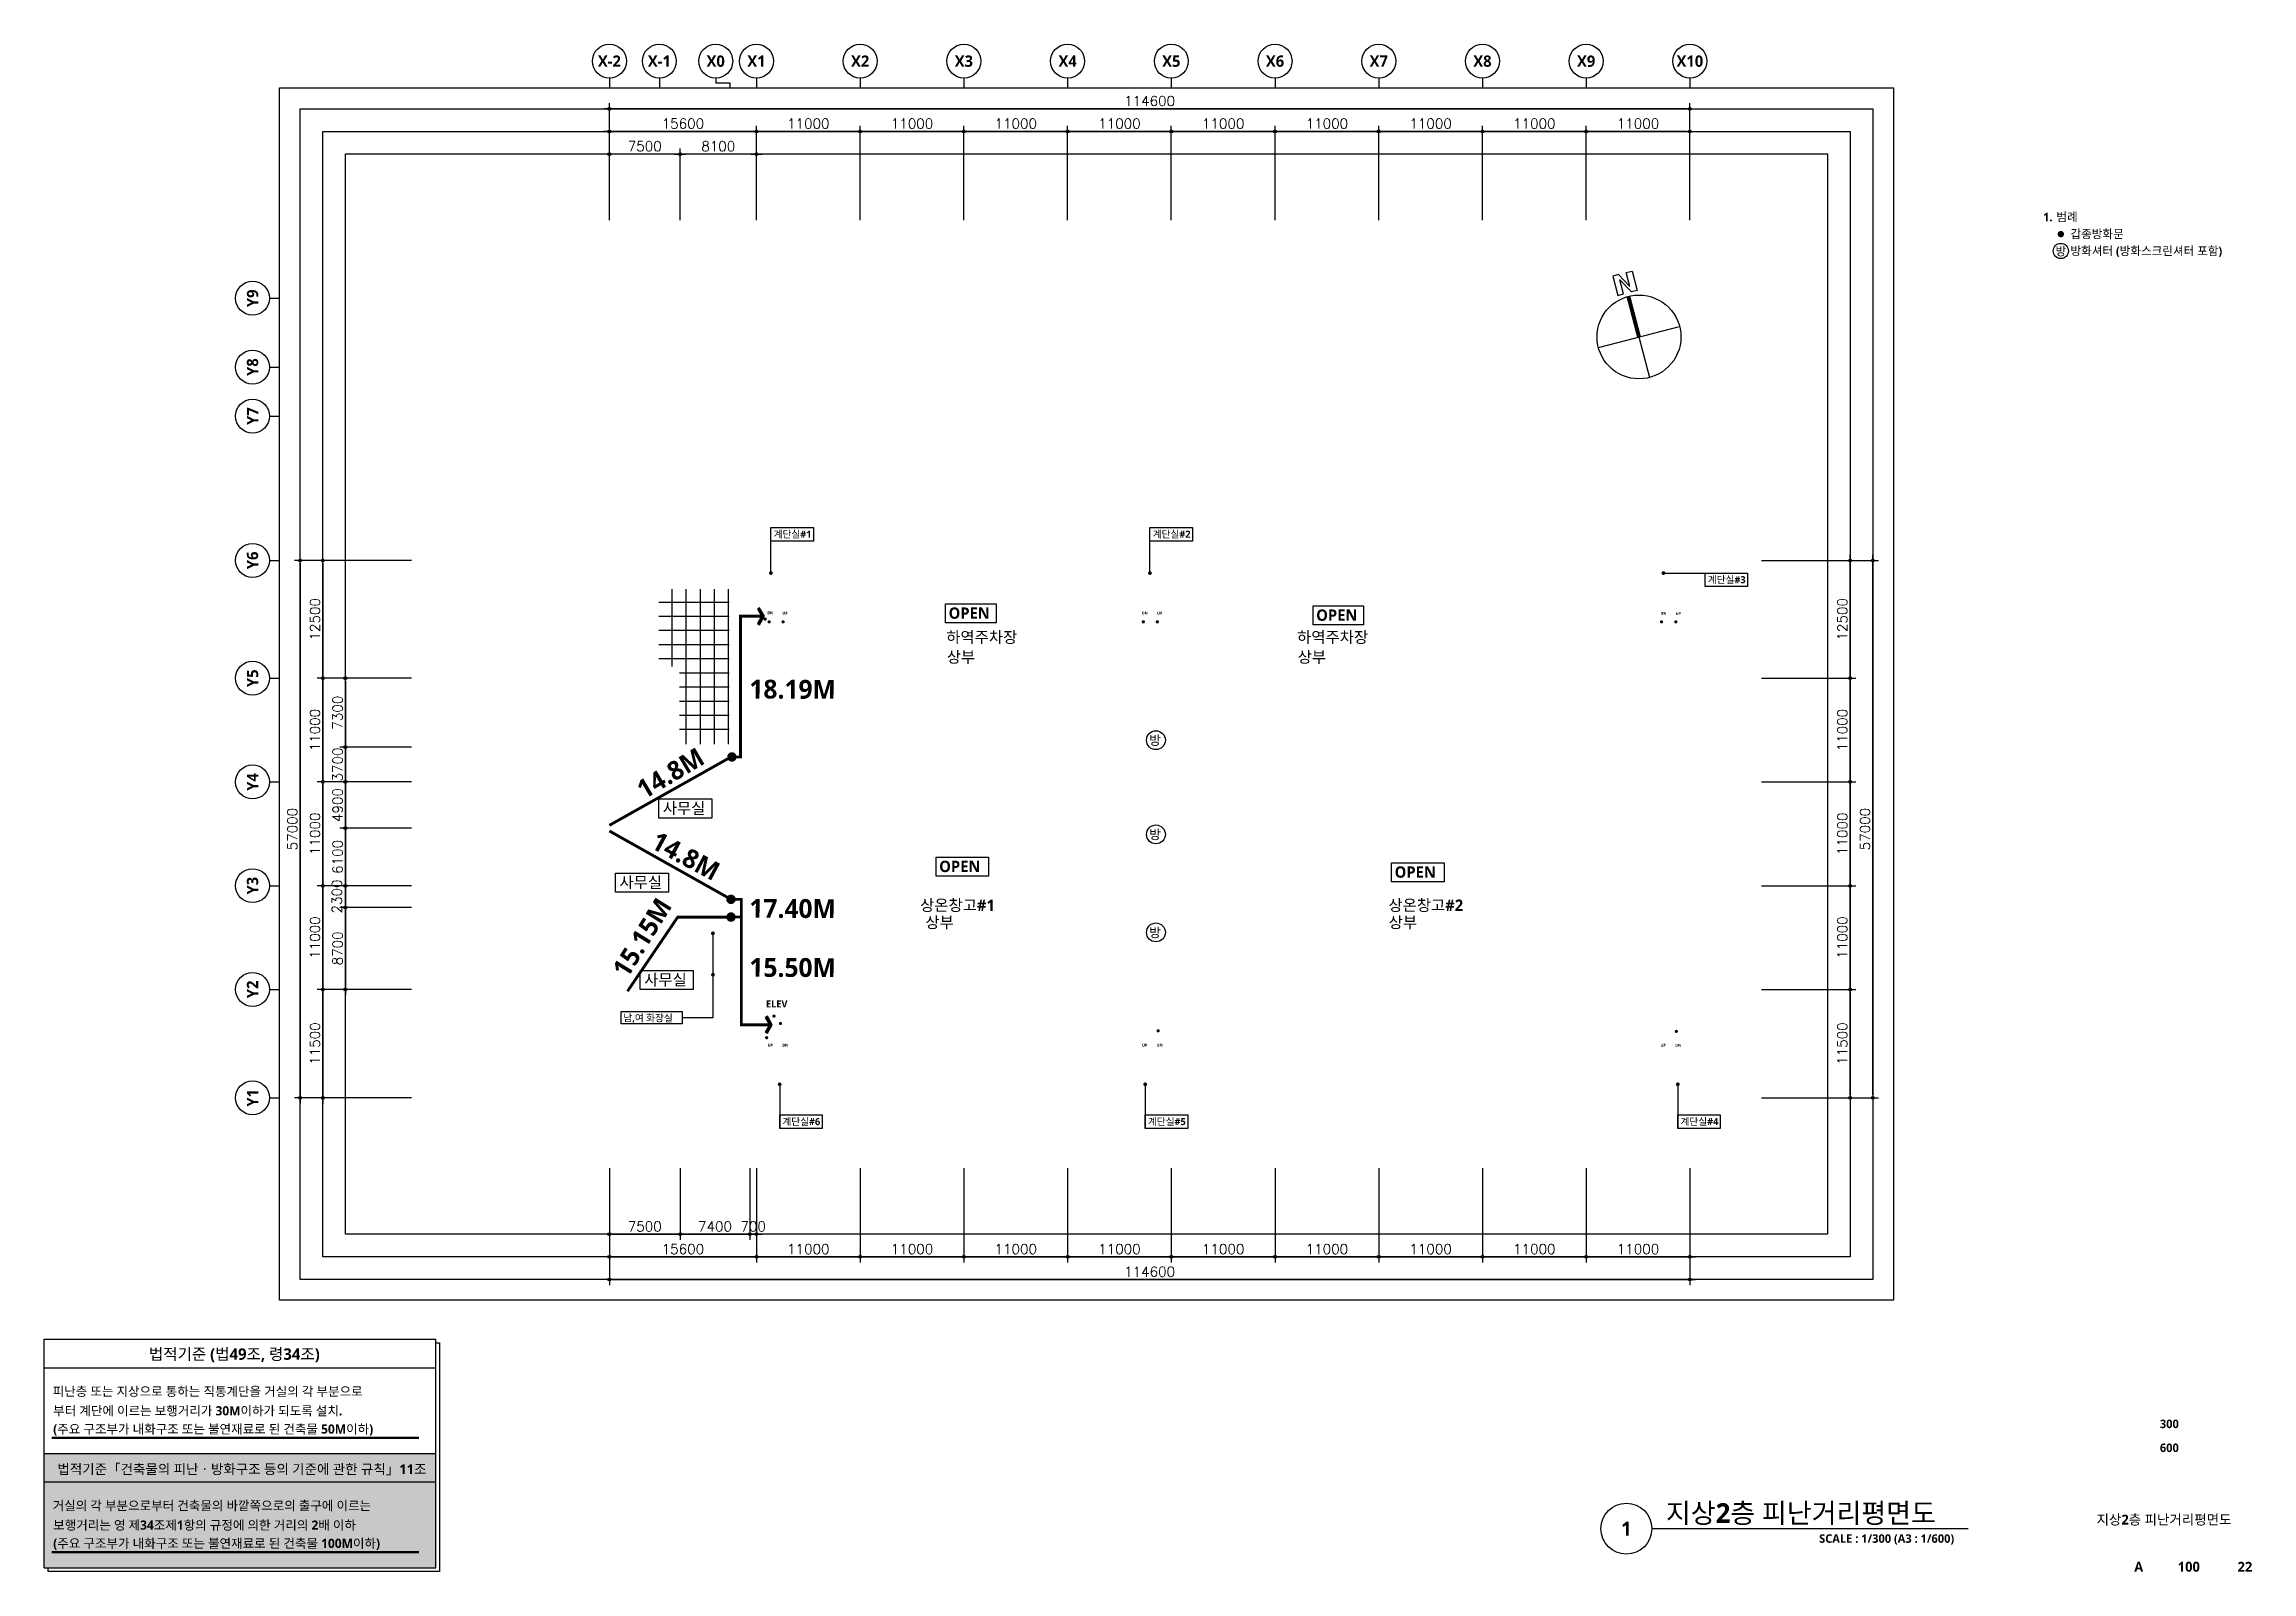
# Model space of a CAD drawing. Header units: millimetres. Extents: x 7833 to 190005487, y 7641 to 455456909.
# Drawn here: x 763833 to 997984, y 7641 to 169666 of the extents above; entities that cross this region are included whole.
import ezdxf
from ezdxf.enums import TextEntityAlignment as Align

# ---------------------------------------------------------------- set-up
doc = ezdxf.new("R2010")
doc.units = ezdxf.units.MM
doc.header["$LTSCALE"] = 200
doc.header["$MEASUREMENT"] = 0
doc.header["$PDSIZE"] = -10
doc.linetypes.add('HID', pattern=[2, 1.1, -0.9])
doc.layers.get('0').update_dxf_attribs({"linetype": 'CONTINUOUS'})
doc.layers.get('Defpoints').update_dxf_attribs({"color": 153, "linetype": 'CONTINUOUS'})
for name, color, linetype in [('8', 8, 'CONTINUOUS'), ('A-ANNO-TEXT2', 3, 'CONTINUOUS'), ('A-ANNO-TITL', 7, 'CONTINUOUS'), ('AA-XXXX-TXT1', 2, 'CONTINUOUS'), ('DIM', 1, 'CONTINUOUS'), ('SOL-창고', 8, 'CONTINUOUS'), ('T1', 2, 'CONTINUOUS'), ('TEX', 3, 'CONTINUOUS'), ('X-SEC-종$0$A-ST-AXIS-BUB', 7, 'CONTINUOUS'), ('방수', 8, 'CONTINUOUS'), ('피난거리 계단 50', 130, 'HID')]:
    doc.layers.add(name, color=color, linetype=linetype)
doc.layers.add('Defpoint', color=161, linetype='CONTINUOUS', plot=False)
doc.styles.add('SH_대대리576', font='')
doc.styles.get("Standard").update_dxf_attribs({"font": 'SIMPLEX.shx'})
doc.styles.get('SH_대대리576').set_extended_font_data('NanumGothic', bold=True)
doc.dimstyles.new('SHP 600', dxfattribs={"dimscale": 300, "dimtxt": 3.5, "dimasz": 1, "dimexe": 2, "dimexo": 2, "dimgap": 1, "dimtad": 1, "dimdec": 0, "dimzin": 0, "dimdsep": 46, "dimtxsty": 'Standard', "dimblk": 'DIMDOT', "dimcen": 0.09, "dimclrt": 3, "dimadec": 0, "dimazin": 1, "dimtfac": 1, "dimtdec": 0, "dimtix": 1, "dimtmove": 2, "dimatfit": 0, "dimldrblk": 'DIMDOT', "dimfxl": 1, "dimtolj": 1, "dimtzin": 0, "dimarcsym": 0})

msp = doc.modelspace()

# ---------------------------------------------------------------- texts
at = {"layer": 'A-ANNO-TEXT2', "style": 'SH_대대리576'}
for s, height, p in [('계단실#1', 750, (841201.6, 117315.1, 103000)), ('계단실#2', 750, (881405.7, 117315.1, 103000)), ('계단실#3', 750, (940281.6, 112490.1, 103000)), ('DN', 300, (840532.3, 109200.1, 103000)), ('UP', 300, (842136.4, 109169.5, 103000)), ('OPEN', 1200, (859759.3, 108720.7, 103000)), ('DN', 300, (880264.5, 109190.9, 103000)), ('UP', 300, (881868.6, 109160.4, 103000)), ('OPEN', 1200, (898747.7, 108506.5, 103000)), ('DN', 300, (935269.5, 109146.3, 103000)), ('UP', 300, (936873.6, 109115.7, 103000)), ('하역주차장', 1200, (859513.9, 106165.6, 103000)), ('상부', 1200, (859569.4, 104069.7, 103000)), ('하역주차장', 1200, (896724.7, 106165.6, 103000)), ('상부', 1200, (896780.2, 104069.7, 103000)), ('방', 1000, (881030.1, 95337.6, 103000)), ('사무실', 1200, (829439.7, 88027.5, 103000)), ('방', 1000, (881030.1, 85346.3, 103000)), ('OPEN', 1200, (858761.8, 81857.7, 103000)), ('OPEN', 1200, (907066.3, 81256.3, 103000)), ('사무실', 1200, (824849.8, 80173.3, 103000)), ('상온창고#1', 1200, (856742, 77741.2, 103000)), ('상부', 1200, (857294.7, 75926.7, 103000)), ('상온창고#2', 1200, (906410.9, 77741.2, 103000)), ('상부', 1200, (906435.3, 75926.7, 103000)), ('방', 1000, (881030.1, 74949.4, 103000)), ('사무실', 1200, (827473, 69837.1, 103000)), ('ELEV', 750, (840388.8, 67500.4, 103000)), ('남,여 화장실', 750, (825266.5, 66010, 103000)), ('UP', 300, (840566.1, 63351.9, 103000)), ('DN', 300, (842124.2, 63343.9, 103000)), ('UP', 300, (880288, 63353.9, 103000)), ('DN', 300, (881846.1, 63345.9, 103000)), ('UP', 300, (935271.7, 63347.4, 103000)), ('DN', 300, (936829.8, 63339.4, 103000)), ('계단실#6', 750, (842131.6, 55020.1, 103000)), ('계단실#5', 750, (880901.6, 55020.1, 103000)), ('계단실#4', 750, (937386.6, 55020.1, 103000))]:
    msp.add_text(s, height=height, dxfattribs=at).set_placement(p)
at = {"layer": 'A-ANNO-TITL', "style": 'SH_대대리576'}
msp.add_text('1.', height=900, dxfattribs=at).set_placement((976349, 151330.5), align=Align.MIDDLE_CENTER)
for s, p in [('범례', (977249, 151330.5)), ('갑종방화문 ', (978749, 149530.5)), ('방화셔터 (방화스크린셔터 포함)', (978749, 147730.5))]:
    msp.add_text(s, height=900, dxfattribs=at).set_placement(p, align=Align.MIDDLE_LEFT)
for s, height, p in [('방', 900, (977724.1, 147730.5)), ('300', 900, (989235.5, 23333.4)), ('600', 900, (989235.5, 20800.2)), ('지상2층 피난거리평면도', 1050, (988670.3, 13191.8)), ('A', 1050, (985987.6, 8181.3)), ('100', 1050, (991300.8, 8181.3)), ('22', 1050, (997247.3, 8181.3))]:
    msp.add_text(s, height=height, dxfattribs=at).set_placement(p, align=Align.MIDDLE)
at = {"layer": 'X-SEC-종$0$A-ST-AXIS-BUB', "style": 'SH_대대리576'}
for s, p in [('X-2', (823781.8, 167866.3, 103000)), ('X-1', (829081.8, 167866.3, 103000)), ('X0', (835058.9, 167866.3, 103000)), ('X1', (839381.8, 167866.3, 103000)), ('X2', (850381.8, 167866.3, 103000)), ('X3', (861381.8, 167866.3, 103000)), ('X4', (872381.8, 167866.3, 103000)), ('X5', (883381.8, 167866.3, 103000)), ('X6', (894381.8, 167866.3, 103000)), ('X7', (905381.8, 167866.3, 103000)), ('X8', (916381.8, 167866.3, 103000)), ('X9', (927381.8, 167866.3, 103000)), ('X10', (938381.8, 167866.3, 103000))]:
    msp.add_text(s, height=1200, dxfattribs=at).set_placement(p, align=Align.MIDDLE_CENTER)
for s, p in [('Y9', (785931.8, 142716.3, 103000)), ('Y8', (785931.8, 135416.3, 103000)), ('Y7', (785931.8, 130216.3, 103000)), ('Y6', (785931.8, 114916.3, 103000)), ('Y5', (785931.8, 102416.3, 103000)), ('Y4', (785931.8, 91416.3, 103000)), ('Y3', (785931.8, 80416.3, 103000)), ('Y2', (785931.8, 69416.3, 103000)), ('Y1', (785931.8, 57916.3, 103000))]:
    msp.add_text(s, height=1200, rotation=90, dxfattribs=at).set_placement(p, align=Align.MIDDLE_CENTER)
at = {"layer": '피난거리 계단 50', "linetype": 'HID', "ltscale": 5, "style": 'SH_대대리576'}
for s, rotation, p in [('18.19M', 359.783105, (838625.8, 100268.7, 103000)), ('14.8M', 30.763841, (827466, 89528.3, 103000)), ('14.8M', 331.719784, (828022.9, 84508.4, 103000)), ('15.15M', 58.240997, (825677.2, 70493.1, 103000)), ('17.40M', 359.783105, (838625.8, 77012.8, 103000)), ('15.50M', 359.783105, (838625.8, 70756.6, 103000))]:
    msp.add_text(s, height=2000, rotation=rotation, dxfattribs=at).set_placement(p)

# ---------------------------------------------------------------- blocks, each defined once
blk = doc.blocks.new('DIMDOT')
at = {"color": 0}
blk.add_line((-2, 0), (2, 0), dxfattribs=at)
for radius in [0.5, 0.25]:
    blk.add_circle((0, 0), radius, dxfattribs=at)
blk = doc.blocks.new('*D1787')
at = {"color": 0, "lineweight": -2}
for p, q in [((823782, 151016), (823782, 163416)), ((938082, 162816), (824082, 162816)), ((938382, 151016), (938382, 163416))]:
    blk.add_line(p, q, dxfattribs=at)
at = {"layer": 'Defpoints', "color": 0}
for p in [(823782, 162816), (823782, 150416), (938382, 150416)]:
    blk.add_point(p, dxfattribs=at)
at = {"color": 0, "linetype": 'ByBlock', "lineweight": -2, "xscale": 300, "yscale": 300, "zscale": 300, "rotation": 180}
blk.add_blockref('DIMDOT', (823782, 162816), dxfattribs=at)
at = {"color": 0, "linetype": 'ByBlock', "lineweight": -2, "xscale": 300, "yscale": 300, "zscale": 300}
blk.add_blockref('DIMDOT', (938382, 162816), dxfattribs=at)
at = {"color": 3, "insert": (881082, 163642), "char_height": 1050, "attachment_point": 5}
blk.add_mtext('\\A1;114600', dxfattribs=at)
blk = doc.blocks.new('*D1788')
at = {"color": 0, "lineweight": -2}
for p, q in [((839382, 151016), (839382, 161016)), ((850082, 160416), (839682, 160416)), ((850382, 151016), (850382, 161016))]:
    blk.add_line(p, q, dxfattribs=at)
at = {"layer": 'Defpoints', "color": 0}
for p in [(839382, 160416), (839382, 150416), (850382, 150416)]:
    blk.add_point(p, dxfattribs=at)
at = {"color": 0, "linetype": 'ByBlock', "lineweight": -2, "xscale": 300, "yscale": 300, "zscale": 300, "rotation": 180}
blk.add_blockref('DIMDOT', (839382, 160416), dxfattribs=at)
at = {"color": 0, "linetype": 'ByBlock', "lineweight": -2, "xscale": 300, "yscale": 300, "zscale": 300}
blk.add_blockref('DIMDOT', (850382, 160416), dxfattribs=at)
at = {"color": 3, "insert": (844882, 161242), "char_height": 1050, "attachment_point": 5}
blk.add_mtext('\\A1;11000', dxfattribs=at)
blk = doc.blocks.new('*D1789')
at = {"color": 0, "lineweight": -2}
for p, q in [((850382, 151016), (850382, 161016)), ((861082, 160416), (850682, 160416)), ((861382, 151016), (861382, 161016))]:
    blk.add_line(p, q, dxfattribs=at)
at = {"layer": 'Defpoints', "color": 0}
for p in [(850382, 160416), (850382, 150416), (861382, 150416)]:
    blk.add_point(p, dxfattribs=at)
at = {"color": 0, "linetype": 'ByBlock', "lineweight": -2, "xscale": 300, "yscale": 300, "zscale": 300, "rotation": 180}
blk.add_blockref('DIMDOT', (850382, 160416), dxfattribs=at)
at = {"color": 0, "linetype": 'ByBlock', "lineweight": -2, "xscale": 300, "yscale": 300, "zscale": 300}
blk.add_blockref('DIMDOT', (861382, 160416), dxfattribs=at)
at = {"color": 3, "insert": (855882, 161242), "char_height": 1050, "attachment_point": 5}
blk.add_mtext('\\A1;11000', dxfattribs=at)
blk = doc.blocks.new('*D1790')
at = {"color": 0, "lineweight": -2}
for p, q in [((861382, 151016), (861382, 161016)), ((872082, 160416), (861682, 160416)), ((872382, 151016), (872382, 161016))]:
    blk.add_line(p, q, dxfattribs=at)
at = {"layer": 'Defpoints', "color": 0}
for p in [(861382, 160416), (861382, 150416), (872382, 150416)]:
    blk.add_point(p, dxfattribs=at)
at = {"color": 0, "linetype": 'ByBlock', "lineweight": -2, "xscale": 300, "yscale": 300, "zscale": 300, "rotation": 180}
blk.add_blockref('DIMDOT', (861382, 160416), dxfattribs=at)
at = {"color": 0, "linetype": 'ByBlock', "lineweight": -2, "xscale": 300, "yscale": 300, "zscale": 300}
blk.add_blockref('DIMDOT', (872382, 160416), dxfattribs=at)
at = {"color": 3, "insert": (866882, 161242), "char_height": 1050, "attachment_point": 5}
blk.add_mtext('\\A1;11000', dxfattribs=at)
blk = doc.blocks.new('*D1791')
at = {"color": 0, "lineweight": -2}
for p, q in [((872382, 151016), (872382, 161016)), ((883082, 160416), (872682, 160416)), ((883382, 151016), (883382, 161016))]:
    blk.add_line(p, q, dxfattribs=at)
at = {"layer": 'Defpoints', "color": 0}
for p in [(872382, 160416), (872382, 150416), (883382, 150416)]:
    blk.add_point(p, dxfattribs=at)
at = {"color": 0, "linetype": 'ByBlock', "lineweight": -2, "xscale": 300, "yscale": 300, "zscale": 300, "rotation": 180}
blk.add_blockref('DIMDOT', (872382, 160416), dxfattribs=at)
at = {"color": 0, "linetype": 'ByBlock', "lineweight": -2, "xscale": 300, "yscale": 300, "zscale": 300}
blk.add_blockref('DIMDOT', (883382, 160416), dxfattribs=at)
at = {"color": 3, "insert": (877882, 161242), "char_height": 1050, "attachment_point": 5}
blk.add_mtext('\\A1;11000', dxfattribs=at)
blk = doc.blocks.new('*D1792')
at = {"color": 0, "lineweight": -2}
for p, q in [((883382, 151016), (883382, 161016)), ((894082, 160416), (883682, 160416)), ((894382, 151016), (894382, 161016))]:
    blk.add_line(p, q, dxfattribs=at)
at = {"layer": 'Defpoints', "color": 0}
for p in [(883382, 160416), (883382, 150416), (894382, 150416)]:
    blk.add_point(p, dxfattribs=at)
at = {"color": 0, "linetype": 'ByBlock', "lineweight": -2, "xscale": 300, "yscale": 300, "zscale": 300, "rotation": 180}
blk.add_blockref('DIMDOT', (883382, 160416), dxfattribs=at)
at = {"color": 0, "linetype": 'ByBlock', "lineweight": -2, "xscale": 300, "yscale": 300, "zscale": 300}
blk.add_blockref('DIMDOT', (894382, 160416), dxfattribs=at)
at = {"color": 3, "insert": (888882, 161242), "char_height": 1050, "attachment_point": 5}
blk.add_mtext('\\A1;11000', dxfattribs=at)
blk = doc.blocks.new('*D1793')
at = {"color": 0, "lineweight": -2}
for p, q in [((894382, 151016), (894382, 161016)), ((905082, 160416), (894682, 160416)), ((905382, 151016), (905382, 161016))]:
    blk.add_line(p, q, dxfattribs=at)
at = {"layer": 'Defpoints', "color": 0}
for p in [(894382, 160416), (894382, 150416), (905382, 150416)]:
    blk.add_point(p, dxfattribs=at)
at = {"color": 0, "linetype": 'ByBlock', "lineweight": -2, "xscale": 300, "yscale": 300, "zscale": 300, "rotation": 180}
blk.add_blockref('DIMDOT', (894382, 160416), dxfattribs=at)
at = {"color": 0, "linetype": 'ByBlock', "lineweight": -2, "xscale": 300, "yscale": 300, "zscale": 300}
blk.add_blockref('DIMDOT', (905382, 160416), dxfattribs=at)
at = {"color": 3, "insert": (899882, 161242), "char_height": 1050, "attachment_point": 5}
blk.add_mtext('\\A1;11000', dxfattribs=at)
blk = doc.blocks.new('*D1794')
at = {"color": 0, "lineweight": -2}
for p, q in [((905382, 151016), (905382, 161016)), ((916082, 160416), (905682, 160416)), ((916382, 151016), (916382, 161016))]:
    blk.add_line(p, q, dxfattribs=at)
at = {"layer": 'Defpoints', "color": 0}
for p in [(905382, 160416), (905382, 150416), (916382, 150416)]:
    blk.add_point(p, dxfattribs=at)
at = {"color": 0, "linetype": 'ByBlock', "lineweight": -2, "xscale": 300, "yscale": 300, "zscale": 300, "rotation": 180}
blk.add_blockref('DIMDOT', (905382, 160416), dxfattribs=at)
at = {"color": 0, "linetype": 'ByBlock', "lineweight": -2, "xscale": 300, "yscale": 300, "zscale": 300}
blk.add_blockref('DIMDOT', (916382, 160416), dxfattribs=at)
at = {"color": 3, "insert": (910882, 161242), "char_height": 1050, "attachment_point": 5}
blk.add_mtext('\\A1;11000', dxfattribs=at)
blk = doc.blocks.new('*D1795')
at = {"color": 0, "lineweight": -2}
for p, q in [((916382, 151016), (916382, 161016)), ((927082, 160416), (916682, 160416)), ((927382, 151016), (927382, 161016))]:
    blk.add_line(p, q, dxfattribs=at)
at = {"layer": 'Defpoints', "color": 0}
for p in [(916382, 160416), (916382, 150416), (927382, 150416)]:
    blk.add_point(p, dxfattribs=at)
at = {"color": 0, "linetype": 'ByBlock', "lineweight": -2, "xscale": 300, "yscale": 300, "zscale": 300, "rotation": 180}
blk.add_blockref('DIMDOT', (916382, 160416), dxfattribs=at)
at = {"color": 0, "linetype": 'ByBlock', "lineweight": -2, "xscale": 300, "yscale": 300, "zscale": 300}
blk.add_blockref('DIMDOT', (927382, 160416), dxfattribs=at)
at = {"color": 3, "insert": (921882, 161242), "char_height": 1050, "attachment_point": 5}
blk.add_mtext('\\A1;11000', dxfattribs=at)
blk = doc.blocks.new('*D1796')
at = {"color": 0, "lineweight": -2}
for p, q in [((927382, 151016), (927382, 161016)), ((938082, 160416), (927682, 160416)), ((938382, 151016), (938382, 161016))]:
    blk.add_line(p, q, dxfattribs=at)
at = {"layer": 'Defpoints', "color": 0}
for p in [(927382, 160416), (927382, 150416), (938382, 150416)]:
    blk.add_point(p, dxfattribs=at)
at = {"color": 0, "linetype": 'ByBlock', "lineweight": -2, "xscale": 300, "yscale": 300, "zscale": 300, "rotation": 180}
blk.add_blockref('DIMDOT', (927382, 160416), dxfattribs=at)
at = {"color": 0, "linetype": 'ByBlock', "lineweight": -2, "xscale": 300, "yscale": 300, "zscale": 300}
blk.add_blockref('DIMDOT', (938382, 160416), dxfattribs=at)
at = {"color": 3, "insert": (932882, 161242), "char_height": 1050, "attachment_point": 5}
blk.add_mtext('\\A1;11000', dxfattribs=at)
blk = doc.blocks.new('*D1797')
at = {"color": 0, "lineweight": -2}
for p, q in [((823782, 151016), (823782, 161016)), ((839082, 160416), (824082, 160416)), ((839382, 151016), (839382, 161016))]:
    blk.add_line(p, q, dxfattribs=at)
at = {"layer": 'Defpoints', "color": 0}
for p in [(823782, 160416), (823782, 150416), (839382, 150416)]:
    blk.add_point(p, dxfattribs=at)
at = {"color": 0, "linetype": 'ByBlock', "lineweight": -2, "xscale": 300, "yscale": 300, "zscale": 300, "rotation": 180}
blk.add_blockref('DIMDOT', (823782, 160416), dxfattribs=at)
at = {"color": 0, "linetype": 'ByBlock', "lineweight": -2, "xscale": 300, "yscale": 300, "zscale": 300}
blk.add_blockref('DIMDOT', (839382, 160416), dxfattribs=at)
at = {"color": 3, "insert": (831582, 161242), "char_height": 1050, "attachment_point": 5}
blk.add_mtext('\\A1;15600', dxfattribs=at)
blk = doc.blocks.new('*D1798')
at = {"color": 0, "lineweight": -2}
for p, q in [((823782, 151016), (823782, 158616)), ((830982, 158016), (824082, 158016)), ((831282, 151016), (831282, 158616))]:
    blk.add_line(p, q, dxfattribs=at)
at = {"layer": 'Defpoints', "color": 0}
for p in [(823782, 158016), (823782, 150416), (831282, 150416)]:
    blk.add_point(p, dxfattribs=at)
at = {"color": 0, "linetype": 'ByBlock', "lineweight": -2, "xscale": 300, "yscale": 300, "zscale": 300, "rotation": 180}
blk.add_blockref('DIMDOT', (823782, 158016), dxfattribs=at)
at = {"color": 0, "linetype": 'ByBlock', "lineweight": -2, "xscale": 300, "yscale": 300, "zscale": 300}
blk.add_blockref('DIMDOT', (831282, 158016), dxfattribs=at)
at = {"color": 3, "insert": (827532, 158842), "char_height": 1050, "attachment_point": 5}
blk.add_mtext('\\A1;7500', dxfattribs=at)
blk = doc.blocks.new('*D1799')
at = {"color": 0, "lineweight": -2}
for p, q in [((831282, 151016), (831282, 158616)), ((839082, 158016), (831582, 158016)), ((839382, 151016), (839382, 158616))]:
    blk.add_line(p, q, dxfattribs=at)
at = {"layer": 'Defpoints', "color": 0}
for p in [(831282, 158016), (831282, 150416), (839382, 150416)]:
    blk.add_point(p, dxfattribs=at)
at = {"color": 0, "linetype": 'ByBlock', "lineweight": -2, "xscale": 300, "yscale": 300, "zscale": 300, "rotation": 180}
blk.add_blockref('DIMDOT', (831282, 158016), dxfattribs=at)
at = {"color": 0, "linetype": 'ByBlock', "lineweight": -2, "xscale": 300, "yscale": 300, "zscale": 300}
blk.add_blockref('DIMDOT', (839382, 158016), dxfattribs=at)
at = {"color": 3, "insert": (835332, 158842), "char_height": 1050, "attachment_point": 5}
blk.add_mtext('\\A1;8100', dxfattribs=at)
blk = doc.blocks.new('X-SEC-종$0$A-ST-AXIS-BUB-1')
at = {"layer": 'X-SEC-종$0$A-ST-AXIS-BUB'}
blk.add_line((0, 350), (0, 0), dxfattribs=at)
blk.add_circle((0, 950), 600, dxfattribs=at)
blk = doc.blocks.new('A$C75C439D1')
at = {"layer": 'X-SEC-종$0$A-ST-AXIS-BUB'}
blk.add_line((1800, 1050, -103000), (1800, 525, -103000), dxfattribs=at)
at = {"layer": 'X-SEC-종$0$A-ST-AXIS-BUB', "elevation": -103000}
blk.add_lwpolyline([(3323, 0), (3323, 525), (1800, 525)], dxfattribs=at)
at = {"layer": 'X-SEC-종$0$A-ST-AXIS-BUB'}
blk.add_circle((1800, 2850, -103000), 1800, dxfattribs=at)
blk = doc.blocks.new('*D1861')
at = {"color": 0, "lineweight": -2}
for p, q in [((802782, 114916), (790382, 114916)), ((790982, 114616), (790982, 58216)), ((802782, 57916), (790382, 57916))]:
    blk.add_line(p, q, dxfattribs=at)
at = {"layer": 'Defpoints', "color": 0}
for p in [(803382, 114916), (790982, 57916), (803382, 57916)]:
    blk.add_point(p, dxfattribs=at)
at = {"color": 0, "linetype": 'ByBlock', "lineweight": -2, "xscale": 300, "yscale": 300, "zscale": 300}
for p, rotation in [((790982, 114916), 90), ((790982, 57916), 270)]:
    blk.add_blockref('DIMDOT', p, dxfattribs=dict(at, rotation=rotation))
at = {"color": 3, "insert": (790156, 86416), "char_height": 1050, "attachment_point": 5, "rotation": 90}
blk.add_mtext('\\A1;57000', dxfattribs=at)
blk = doc.blocks.new('*D1862')
at = {"color": 0, "lineweight": -2}
for p, q in [((802782, 69416), (792782, 69416)), ((793382, 69116), (793382, 58216)), ((802782, 57916), (792782, 57916))]:
    blk.add_line(p, q, dxfattribs=at)
at = {"layer": 'Defpoints', "color": 0}
for p in [(803382, 69416), (793382, 57916), (803382, 57916)]:
    blk.add_point(p, dxfattribs=at)
at = {"color": 0, "linetype": 'ByBlock', "lineweight": -2, "xscale": 300, "yscale": 300, "zscale": 300}
for p, rotation in [((793382, 69416), 90), ((793382, 57916), 270)]:
    blk.add_blockref('DIMDOT', p, dxfattribs=dict(at, rotation=rotation))
at = {"color": 3, "insert": (792556, 63666), "char_height": 1050, "attachment_point": 5, "rotation": 90}
blk.add_mtext('\\A1;11500', dxfattribs=at)
blk = doc.blocks.new('*D1863')
at = {"color": 0, "lineweight": -2}
for p, q in [((802782, 80416), (792782, 80416)), ((793382, 80116), (793382, 69716)), ((802782, 69416), (792782, 69416))]:
    blk.add_line(p, q, dxfattribs=at)
at = {"layer": 'Defpoints', "color": 0}
for p in [(803382, 80416), (793382, 69416), (803382, 69416)]:
    blk.add_point(p, dxfattribs=at)
at = {"color": 0, "linetype": 'ByBlock', "lineweight": -2, "xscale": 300, "yscale": 300, "zscale": 300}
for p, rotation in [((793382, 80416), 90), ((793382, 69416), 270)]:
    blk.add_blockref('DIMDOT', p, dxfattribs=dict(at, rotation=rotation))
at = {"color": 3, "insert": (792556, 74916), "char_height": 1050, "attachment_point": 5, "rotation": 90}
blk.add_mtext('\\A1;11000', dxfattribs=at)
blk = doc.blocks.new('*D1864')
at = {"color": 0, "lineweight": -2}
for p, q in [((802782, 91416), (792782, 91416)), ((793382, 91116), (793382, 80716)), ((802782, 80416), (792782, 80416))]:
    blk.add_line(p, q, dxfattribs=at)
at = {"layer": 'Defpoints', "color": 0}
for p in [(803382, 91416), (793382, 80416), (803382, 80416)]:
    blk.add_point(p, dxfattribs=at)
at = {"color": 0, "linetype": 'ByBlock', "lineweight": -2, "xscale": 300, "yscale": 300, "zscale": 300}
for p, rotation in [((793382, 91416), 90), ((793382, 80416), 270)]:
    blk.add_blockref('DIMDOT', p, dxfattribs=dict(at, rotation=rotation))
at = {"color": 3, "insert": (792556, 85916), "char_height": 1050, "attachment_point": 5, "rotation": 90}
blk.add_mtext('\\A1;11000', dxfattribs=at)
blk = doc.blocks.new('*D1865')
at = {"color": 0, "lineweight": -2}
for p, q in [((802782, 102416), (792782, 102416)), ((793382, 102116), (793382, 91716)), ((802782, 91416), (792782, 91416))]:
    blk.add_line(p, q, dxfattribs=at)
at = {"layer": 'Defpoints', "color": 0}
for p in [(803382, 102416), (793382, 91416), (803382, 91416)]:
    blk.add_point(p, dxfattribs=at)
at = {"color": 0, "linetype": 'ByBlock', "lineweight": -2, "xscale": 300, "yscale": 300, "zscale": 300}
for p, rotation in [((793382, 102416), 90), ((793382, 91416), 270)]:
    blk.add_blockref('DIMDOT', p, dxfattribs=dict(at, rotation=rotation))
at = {"color": 3, "insert": (792556, 96916), "char_height": 1050, "attachment_point": 5, "rotation": 90}
blk.add_mtext('\\A1;11000', dxfattribs=at)
blk = doc.blocks.new('*D1866')
at = {"color": 0, "lineweight": -2}
for p, q in [((802782, 114916), (792782, 114916)), ((793382, 114616), (793382, 102716)), ((802782, 102416), (792782, 102416))]:
    blk.add_line(p, q, dxfattribs=at)
at = {"layer": 'Defpoints', "color": 0}
for p in [(803382, 114916), (793382, 102416), (803382, 102416)]:
    blk.add_point(p, dxfattribs=at)
at = {"color": 0, "linetype": 'ByBlock', "lineweight": -2, "xscale": 300, "yscale": 300, "zscale": 300}
for p, rotation in [((793382, 114916), 90), ((793382, 102416), 270)]:
    blk.add_blockref('DIMDOT', p, dxfattribs=dict(at, rotation=rotation))
at = {"color": 3, "insert": (792556, 108666), "char_height": 1050, "attachment_point": 5, "rotation": 90}
blk.add_mtext('\\A1;12500', dxfattribs=at)
blk = doc.blocks.new('*D1867')
at = {"color": 0, "lineweight": -2}
for p, q in [((802782, 102416), (795182, 102416)), ((795782, 102116), (795782, 95416)), ((802782, 95116), (795182, 95116))]:
    blk.add_line(p, q, dxfattribs=at)
at = {"layer": 'Defpoints', "color": 0}
for p in [(803382, 102416), (795782, 95116), (803382, 95116)]:
    blk.add_point(p, dxfattribs=at)
at = {"color": 0, "linetype": 'ByBlock', "lineweight": -2, "xscale": 300, "yscale": 300, "zscale": 300}
for p, rotation in [((795782, 102416), 90), ((795782, 95116), 270)]:
    blk.add_blockref('DIMDOT', p, dxfattribs=dict(at, rotation=rotation))
at = {"color": 3, "insert": (794956, 98766), "char_height": 1050, "attachment_point": 5, "rotation": 90}
blk.add_mtext('\\A1;7300', dxfattribs=at)
blk = doc.blocks.new('*D1868')
at = {"color": 0, "lineweight": -2}
for p, q in [((802782, 95116), (795182, 95116)), ((795782, 94816), (795782, 91716)), ((802782, 91416), (795182, 91416))]:
    blk.add_line(p, q, dxfattribs=at)
at = {"layer": 'Defpoints', "color": 0}
for p in [(803382, 95116), (795782, 91416), (803382, 91416)]:
    blk.add_point(p, dxfattribs=at)
at = {"color": 0, "linetype": 'ByBlock', "lineweight": -2, "xscale": 300, "yscale": 300, "zscale": 300}
for p, rotation in [((795782, 95116), 90), ((795782, 91416), 270)]:
    blk.add_blockref('DIMDOT', p, dxfattribs=dict(at, rotation=rotation))
at = {"color": 3, "insert": (794956, 93266), "char_height": 1050, "attachment_point": 5, "rotation": 90}
blk.add_mtext('\\A1;3700', dxfattribs=at)
blk = doc.blocks.new('*D1869')
at = {"color": 0, "lineweight": -2}
for p, q in [((802782, 91416), (795182, 91416)), ((795782, 91116), (795782, 86816)), ((802782, 86516), (795182, 86516))]:
    blk.add_line(p, q, dxfattribs=at)
at = {"layer": 'Defpoints', "color": 0}
for p in [(803382, 91416), (795782, 86516), (803382, 86516)]:
    blk.add_point(p, dxfattribs=at)
at = {"color": 0, "linetype": 'ByBlock', "lineweight": -2, "xscale": 300, "yscale": 300, "zscale": 300}
for p, rotation in [((795782, 91416), 90), ((795782, 86516), 270)]:
    blk.add_blockref('DIMDOT', p, dxfattribs=dict(at, rotation=rotation))
at = {"color": 3, "insert": (794956, 88966), "char_height": 1050, "attachment_point": 5, "rotation": 90}
blk.add_mtext('\\A1;4900', dxfattribs=at)
blk = doc.blocks.new('*D1870')
at = {"color": 0, "lineweight": -2}
for p, q in [((802782, 86516), (795182, 86516)), ((795782, 86216), (795782, 80716)), ((802782, 80416), (795182, 80416))]:
    blk.add_line(p, q, dxfattribs=at)
at = {"layer": 'Defpoints', "color": 0}
for p in [(803382, 86516), (795782, 80416), (803382, 80416)]:
    blk.add_point(p, dxfattribs=at)
at = {"color": 0, "linetype": 'ByBlock', "lineweight": -2, "xscale": 300, "yscale": 300, "zscale": 300}
for p, rotation in [((795782, 86516), 90), ((795782, 80416), 270)]:
    blk.add_blockref('DIMDOT', p, dxfattribs=dict(at, rotation=rotation))
at = {"color": 3, "insert": (794956, 83466), "char_height": 1050, "attachment_point": 5, "rotation": 90}
blk.add_mtext('\\A1;6100', dxfattribs=at)
blk = doc.blocks.new('*D1871')
at = {"color": 0, "lineweight": -2}
for p, q in [((802782, 80416), (795182, 80416)), ((795782, 80116), (795782, 78416)), ((802782, 78116), (795182, 78116))]:
    blk.add_line(p, q, dxfattribs=at)
at = {"layer": 'Defpoints', "color": 0}
for p in [(803382, 80416), (795782, 78116), (803382, 78116)]:
    blk.add_point(p, dxfattribs=at)
at = {"color": 0, "linetype": 'ByBlock', "lineweight": -2, "xscale": 300, "yscale": 300, "zscale": 300}
for p, rotation in [((795782, 80416), 90), ((795782, 78116), 270)]:
    blk.add_blockref('DIMDOT', p, dxfattribs=dict(at, rotation=rotation))
at = {"color": 3, "insert": (794881, 79266), "char_height": 1050, "attachment_point": 5, "rotation": 90}
blk.add_mtext('\\A1;2300', dxfattribs=at)
blk = doc.blocks.new('*D1872')
at = {"color": 0, "lineweight": -2}
for p, q in [((802782, 78116), (795182, 78116)), ((795782, 77816), (795782, 69716)), ((802782, 69416), (795182, 69416))]:
    blk.add_line(p, q, dxfattribs=at)
at = {"layer": 'Defpoints', "color": 0}
for p in [(803382, 78116), (795782, 69416), (803382, 69416)]:
    blk.add_point(p, dxfattribs=at)
at = {"color": 0, "linetype": 'ByBlock', "lineweight": -2, "xscale": 300, "yscale": 300, "zscale": 300}
for p, rotation in [((795782, 78116), 90), ((795782, 69416), 270)]:
    blk.add_blockref('DIMDOT', p, dxfattribs=dict(at, rotation=rotation))
at = {"color": 3, "insert": (794956, 73766), "char_height": 1050, "attachment_point": 5, "rotation": 90}
blk.add_mtext('\\A1;8700', dxfattribs=at)
blk = doc.blocks.new('dr-sy-018-D-M')
for p, q in [((-1, 16.4), (-2.5, 16.4)), ((-2.5, 16.4), (-2.5, 11.4)), ((-2.5, 11.4), (-1, 11.4)), ((-1, 16.4), (1, 12.8)), ((-1, 15.09), (1.05, 11.4)), ((-1, 11.4), (-1, 15.09)), ((1, 12.8), (1, 16.4)), ((1, 16.4), (2.5, 16.4)), ((2.5, 11.4), (1.05, 11.4)), ((2.5, 16.4), (2.5, 11.4)), ((-10.5, 0), (10.5, 0)), ((0, 0), (0, -10.5))]:
    blk.add_line(p, q)
at = {"const_width": 1}
blk.add_lwpolyline([(0, 10.5), (0, 0)], dxfattribs=at)
blk.add_circle((0, 0), 10.5)
blk = doc.blocks.new('*D2010')
at = {"color": 0, "lineweight": -2}
for p, q in [((945982, 114916), (955982, 114916)), ((955382, 102716), (955382, 114616)), ((945982, 102416), (955982, 102416))]:
    blk.add_line(p, q, dxfattribs=at)
at = {"layer": 'Defpoints', "color": 0}
for p in [(945382, 114916), (955382, 114916), (945382, 102416)]:
    blk.add_point(p, dxfattribs=at)
at = {"color": 0, "linetype": 'ByBlock', "lineweight": -2, "xscale": 300, "yscale": 300, "zscale": 300}
for p, rotation in [((955382, 114916), 90), ((955382, 102416), 270)]:
    blk.add_blockref('DIMDOT', p, dxfattribs=dict(at, rotation=rotation))
at = {"color": 3, "insert": (954556, 108666), "char_height": 1050, "attachment_point": 5, "rotation": 90}
blk.add_mtext('\\A1;12500', dxfattribs=at)
blk = doc.blocks.new('*D2011')
at = {"color": 0, "lineweight": -2}
for p, q in [((945982, 102416), (955982, 102416)), ((955382, 91716), (955382, 102116)), ((945982, 91416), (955982, 91416))]:
    blk.add_line(p, q, dxfattribs=at)
at = {"layer": 'Defpoints', "color": 0}
for p in [(945382, 102416), (955382, 102416), (945382, 91416)]:
    blk.add_point(p, dxfattribs=at)
at = {"color": 0, "linetype": 'ByBlock', "lineweight": -2, "xscale": 300, "yscale": 300, "zscale": 300}
for p, rotation in [((955382, 102416), 90), ((955382, 91416), 270)]:
    blk.add_blockref('DIMDOT', p, dxfattribs=dict(at, rotation=rotation))
at = {"color": 3, "insert": (954556, 96916), "char_height": 1050, "attachment_point": 5, "rotation": 90}
blk.add_mtext('\\A1;11000', dxfattribs=at)
blk = doc.blocks.new('*D2012')
at = {"color": 0, "lineweight": -2}
for p, q in [((945982, 91416), (955982, 91416)), ((955382, 80716), (955382, 91116)), ((945982, 80416), (955982, 80416))]:
    blk.add_line(p, q, dxfattribs=at)
at = {"layer": 'Defpoints', "color": 0}
for p in [(945382, 91416), (955382, 91416), (945382, 80416)]:
    blk.add_point(p, dxfattribs=at)
at = {"color": 0, "linetype": 'ByBlock', "lineweight": -2, "xscale": 300, "yscale": 300, "zscale": 300}
for p, rotation in [((955382, 91416), 90), ((955382, 80416), 270)]:
    blk.add_blockref('DIMDOT', p, dxfattribs=dict(at, rotation=rotation))
at = {"color": 3, "insert": (954556, 85916), "char_height": 1050, "attachment_point": 5, "rotation": 90}
blk.add_mtext('\\A1;11000', dxfattribs=at)
blk = doc.blocks.new('*D2013')
at = {"color": 0, "lineweight": -2}
for p, q in [((945982, 80416), (955982, 80416)), ((955382, 69716), (955382, 80116)), ((945982, 69416), (955982, 69416))]:
    blk.add_line(p, q, dxfattribs=at)
at = {"layer": 'Defpoints', "color": 0}
for p in [(945382, 80416), (955382, 80416), (945382, 69416)]:
    blk.add_point(p, dxfattribs=at)
at = {"color": 0, "linetype": 'ByBlock', "lineweight": -2, "xscale": 300, "yscale": 300, "zscale": 300}
for p, rotation in [((955382, 80416), 90), ((955382, 69416), 270)]:
    blk.add_blockref('DIMDOT', p, dxfattribs=dict(at, rotation=rotation))
at = {"color": 3, "insert": (954556, 74916), "char_height": 1050, "attachment_point": 5, "rotation": 90}
blk.add_mtext('\\A1;11000', dxfattribs=at)
blk = doc.blocks.new('*D2014')
at = {"color": 0, "lineweight": -2}
for p, q in [((945982, 69416), (955982, 69416)), ((955382, 58216), (955382, 69116)), ((945982, 57916), (955982, 57916))]:
    blk.add_line(p, q, dxfattribs=at)
at = {"layer": 'Defpoints', "color": 0}
for p in [(945382, 69416), (955382, 69416), (945382, 57916)]:
    blk.add_point(p, dxfattribs=at)
at = {"color": 0, "linetype": 'ByBlock', "lineweight": -2, "xscale": 300, "yscale": 300, "zscale": 300}
for p, rotation in [((955382, 69416), 90), ((955382, 57916), 270)]:
    blk.add_blockref('DIMDOT', p, dxfattribs=dict(at, rotation=rotation))
at = {"color": 3, "insert": (954556, 63666), "char_height": 1050, "attachment_point": 5, "rotation": 90}
blk.add_mtext('\\A1;11500', dxfattribs=at)
blk = doc.blocks.new('*D2015')
at = {"color": 0, "lineweight": -2}
for p, q in [((945982, 114916), (958382, 114916)), ((957782, 58216), (957782, 114616)), ((945982, 57916), (958382, 57916))]:
    blk.add_line(p, q, dxfattribs=at)
at = {"layer": 'Defpoints', "color": 0}
for p in [(945382, 114916), (957782, 114916), (945382, 57916)]:
    blk.add_point(p, dxfattribs=at)
at = {"color": 0, "linetype": 'ByBlock', "lineweight": -2, "xscale": 300, "yscale": 300, "zscale": 300}
for p, rotation in [((957782, 114916), 90), ((957782, 57916), 270)]:
    blk.add_blockref('DIMDOT', p, dxfattribs=dict(at, rotation=rotation))
at = {"color": 3, "insert": (956956, 86416), "char_height": 1050, "attachment_point": 5, "rotation": 90}
blk.add_mtext('\\A1;57000', dxfattribs=at)
blk = doc.blocks.new('*D2016')
at = {"color": 0, "lineweight": -2}
for p, q in [((927382, 50445), (927382, 40445)), ((938382, 50445), (938382, 40445)), ((927682, 41045), (938082, 41045))]:
    blk.add_line(p, q, dxfattribs=at)
at = {"layer": 'Defpoints', "color": 0}
for p in [(927382, 51045), (938382, 51045), (938382, 41045)]:
    blk.add_point(p, dxfattribs=at)
at = {"color": 0, "linetype": 'ByBlock', "lineweight": -2, "xscale": 300, "yscale": 300, "zscale": 300, "rotation": 180}
blk.add_blockref('DIMDOT', (927382, 41045), dxfattribs=at)
at = {"color": 0, "linetype": 'ByBlock', "lineweight": -2, "xscale": 300, "yscale": 300, "zscale": 300}
blk.add_blockref('DIMDOT', (938382, 41045), dxfattribs=at)
at = {"color": 3, "insert": (932882, 41871), "char_height": 1050, "attachment_point": 5}
blk.add_mtext('\\A1;11000', dxfattribs=at)
blk = doc.blocks.new('*D2017')
at = {"color": 0, "lineweight": -2}
for p, q in [((916382, 50445), (916382, 40445)), ((927382, 50445), (927382, 40445)), ((916682, 41045), (927082, 41045))]:
    blk.add_line(p, q, dxfattribs=at)
at = {"layer": 'Defpoints', "color": 0}
for p in [(916382, 51045), (927382, 51045), (927382, 41045)]:
    blk.add_point(p, dxfattribs=at)
at = {"color": 0, "linetype": 'ByBlock', "lineweight": -2, "xscale": 300, "yscale": 300, "zscale": 300, "rotation": 180}
blk.add_blockref('DIMDOT', (916382, 41045), dxfattribs=at)
at = {"color": 0, "linetype": 'ByBlock', "lineweight": -2, "xscale": 300, "yscale": 300, "zscale": 300}
blk.add_blockref('DIMDOT', (927382, 41045), dxfattribs=at)
at = {"color": 3, "insert": (921882, 41871), "char_height": 1050, "attachment_point": 5}
blk.add_mtext('\\A1;11000', dxfattribs=at)
blk = doc.blocks.new('*D2018')
at = {"color": 0, "lineweight": -2}
for p, q in [((905382, 50445), (905382, 40445)), ((916382, 50445), (916382, 40445)), ((905682, 41045), (916082, 41045))]:
    blk.add_line(p, q, dxfattribs=at)
at = {"layer": 'Defpoints', "color": 0}
for p in [(905382, 51045), (916382, 51045), (916382, 41045)]:
    blk.add_point(p, dxfattribs=at)
at = {"color": 0, "linetype": 'ByBlock', "lineweight": -2, "xscale": 300, "yscale": 300, "zscale": 300, "rotation": 180}
blk.add_blockref('DIMDOT', (905382, 41045), dxfattribs=at)
at = {"color": 0, "linetype": 'ByBlock', "lineweight": -2, "xscale": 300, "yscale": 300, "zscale": 300}
blk.add_blockref('DIMDOT', (916382, 41045), dxfattribs=at)
at = {"color": 3, "insert": (910882, 41871), "char_height": 1050, "attachment_point": 5}
blk.add_mtext('\\A1;11000', dxfattribs=at)
blk = doc.blocks.new('*D2019')
at = {"color": 0, "lineweight": -2}
for p, q in [((894382, 50445), (894382, 40445)), ((905382, 50445), (905382, 40445)), ((894682, 41045), (905082, 41045))]:
    blk.add_line(p, q, dxfattribs=at)
at = {"layer": 'Defpoints', "color": 0}
for p in [(894382, 51045), (905382, 51045), (905382, 41045)]:
    blk.add_point(p, dxfattribs=at)
at = {"color": 0, "linetype": 'ByBlock', "lineweight": -2, "xscale": 300, "yscale": 300, "zscale": 300, "rotation": 180}
blk.add_blockref('DIMDOT', (894382, 41045), dxfattribs=at)
at = {"color": 0, "linetype": 'ByBlock', "lineweight": -2, "xscale": 300, "yscale": 300, "zscale": 300}
blk.add_blockref('DIMDOT', (905382, 41045), dxfattribs=at)
at = {"color": 3, "insert": (899882, 41871), "char_height": 1050, "attachment_point": 5}
blk.add_mtext('\\A1;11000', dxfattribs=at)
blk = doc.blocks.new('*D2020')
at = {"color": 0, "lineweight": -2}
for p, q in [((883382, 50445), (883382, 40445)), ((894382, 50445), (894382, 40445)), ((883682, 41045), (894082, 41045))]:
    blk.add_line(p, q, dxfattribs=at)
at = {"layer": 'Defpoints', "color": 0}
for p in [(883382, 51045), (894382, 51045), (894382, 41045)]:
    blk.add_point(p, dxfattribs=at)
at = {"color": 0, "linetype": 'ByBlock', "lineweight": -2, "xscale": 300, "yscale": 300, "zscale": 300, "rotation": 180}
blk.add_blockref('DIMDOT', (883382, 41045), dxfattribs=at)
at = {"color": 0, "linetype": 'ByBlock', "lineweight": -2, "xscale": 300, "yscale": 300, "zscale": 300}
blk.add_blockref('DIMDOT', (894382, 41045), dxfattribs=at)
at = {"color": 3, "insert": (888882, 41871), "char_height": 1050, "attachment_point": 5}
blk.add_mtext('\\A1;11000', dxfattribs=at)
blk = doc.blocks.new('*D2021')
at = {"color": 0, "lineweight": -2}
for p, q in [((872382, 50445), (872382, 40445)), ((883382, 50445), (883382, 40445)), ((872682, 41045), (883082, 41045))]:
    blk.add_line(p, q, dxfattribs=at)
at = {"layer": 'Defpoints', "color": 0}
for p in [(872382, 51045), (883382, 51045), (883382, 41045)]:
    blk.add_point(p, dxfattribs=at)
at = {"color": 0, "linetype": 'ByBlock', "lineweight": -2, "xscale": 300, "yscale": 300, "zscale": 300, "rotation": 180}
blk.add_blockref('DIMDOT', (872382, 41045), dxfattribs=at)
at = {"color": 0, "linetype": 'ByBlock', "lineweight": -2, "xscale": 300, "yscale": 300, "zscale": 300}
blk.add_blockref('DIMDOT', (883382, 41045), dxfattribs=at)
at = {"color": 3, "insert": (877882, 41871), "char_height": 1050, "attachment_point": 5}
blk.add_mtext('\\A1;11000', dxfattribs=at)
blk = doc.blocks.new('*D2022')
at = {"color": 0, "lineweight": -2}
for p, q in [((861382, 50445), (861382, 40445)), ((872382, 50445), (872382, 40445)), ((861682, 41045), (872082, 41045))]:
    blk.add_line(p, q, dxfattribs=at)
at = {"layer": 'Defpoints', "color": 0}
for p in [(861382, 51045), (872382, 51045), (872382, 41045)]:
    blk.add_point(p, dxfattribs=at)
at = {"color": 0, "linetype": 'ByBlock', "lineweight": -2, "xscale": 300, "yscale": 300, "zscale": 300, "rotation": 180}
blk.add_blockref('DIMDOT', (861382, 41045), dxfattribs=at)
at = {"color": 0, "linetype": 'ByBlock', "lineweight": -2, "xscale": 300, "yscale": 300, "zscale": 300}
blk.add_blockref('DIMDOT', (872382, 41045), dxfattribs=at)
at = {"color": 3, "insert": (866882, 41871), "char_height": 1050, "attachment_point": 5}
blk.add_mtext('\\A1;11000', dxfattribs=at)
blk = doc.blocks.new('*D2023')
at = {"color": 0, "lineweight": -2}
for p, q in [((850382, 50445), (850382, 40445)), ((861382, 50445), (861382, 40445)), ((850682, 41045), (861082, 41045))]:
    blk.add_line(p, q, dxfattribs=at)
at = {"layer": 'Defpoints', "color": 0}
for p in [(850382, 51045), (861382, 51045), (861382, 41045)]:
    blk.add_point(p, dxfattribs=at)
at = {"color": 0, "linetype": 'ByBlock', "lineweight": -2, "xscale": 300, "yscale": 300, "zscale": 300, "rotation": 180}
blk.add_blockref('DIMDOT', (850382, 41045), dxfattribs=at)
at = {"color": 0, "linetype": 'ByBlock', "lineweight": -2, "xscale": 300, "yscale": 300, "zscale": 300}
blk.add_blockref('DIMDOT', (861382, 41045), dxfattribs=at)
at = {"color": 3, "insert": (855882, 41871), "char_height": 1050, "attachment_point": 5}
blk.add_mtext('\\A1;11000', dxfattribs=at)
blk = doc.blocks.new('*D2024')
at = {"color": 0, "lineweight": -2}
for p, q in [((839382, 50445), (839382, 40445)), ((850382, 50445), (850382, 40445)), ((839682, 41045), (850082, 41045))]:
    blk.add_line(p, q, dxfattribs=at)
at = {"layer": 'Defpoints', "color": 0}
for p in [(839382, 51045), (850382, 51045), (850382, 41045)]:
    blk.add_point(p, dxfattribs=at)
at = {"color": 0, "linetype": 'ByBlock', "lineweight": -2, "xscale": 300, "yscale": 300, "zscale": 300, "rotation": 180}
blk.add_blockref('DIMDOT', (839382, 41045), dxfattribs=at)
at = {"color": 0, "linetype": 'ByBlock', "lineweight": -2, "xscale": 300, "yscale": 300, "zscale": 300}
blk.add_blockref('DIMDOT', (850382, 41045), dxfattribs=at)
at = {"color": 3, "insert": (844882, 41871), "char_height": 1050, "attachment_point": 5}
blk.add_mtext('\\A1;11000', dxfattribs=at)
blk = doc.blocks.new('*D2025')
at = {"color": 0, "lineweight": -2}
for p, q in [((823782, 50445), (823782, 40445)), ((839382, 50445), (839382, 40445)), ((824082, 41045), (839082, 41045))]:
    blk.add_line(p, q, dxfattribs=at)
at = {"layer": 'Defpoints', "color": 0}
for p in [(823782, 51045), (839382, 51045), (839382, 41045)]:
    blk.add_point(p, dxfattribs=at)
at = {"color": 0, "linetype": 'ByBlock', "lineweight": -2, "xscale": 300, "yscale": 300, "zscale": 300, "rotation": 180}
blk.add_blockref('DIMDOT', (823782, 41045), dxfattribs=at)
at = {"color": 0, "linetype": 'ByBlock', "lineweight": -2, "xscale": 300, "yscale": 300, "zscale": 300}
blk.add_blockref('DIMDOT', (839382, 41045), dxfattribs=at)
at = {"color": 3, "insert": (831582, 41871), "char_height": 1050, "attachment_point": 5}
blk.add_mtext('\\A1;15600', dxfattribs=at)
blk = doc.blocks.new('*D2026')
at = {"color": 0, "lineweight": -2}
for p, q in [((823782, 50445), (823782, 42845)), ((831282, 50445), (831282, 42845)), ((824082, 43445), (830982, 43445))]:
    blk.add_line(p, q, dxfattribs=at)
at = {"layer": 'Defpoints', "color": 0}
for p in [(823782, 51045), (831282, 51045), (831282, 43445)]:
    blk.add_point(p, dxfattribs=at)
at = {"color": 0, "linetype": 'ByBlock', "lineweight": -2, "xscale": 300, "yscale": 300, "zscale": 300, "rotation": 180}
blk.add_blockref('DIMDOT', (823782, 43445), dxfattribs=at)
at = {"color": 0, "linetype": 'ByBlock', "lineweight": -2, "xscale": 300, "yscale": 300, "zscale": 300}
blk.add_blockref('DIMDOT', (831282, 43445), dxfattribs=at)
at = {"color": 3, "insert": (827532, 44271), "char_height": 1050, "attachment_point": 5}
blk.add_mtext('\\A1;7500', dxfattribs=at)
blk = doc.blocks.new('*D2027')
at = {"color": 0, "lineweight": -2}
for p, q in [((831282, 50445), (831282, 42845)), ((838682, 50445), (838682, 42845)), ((831582, 43445), (838382, 43445))]:
    blk.add_line(p, q, dxfattribs=at)
at = {"layer": 'Defpoints', "color": 0}
for p in [(831282, 51045), (838682, 51045), (838682, 43445)]:
    blk.add_point(p, dxfattribs=at)
at = {"color": 0, "linetype": 'ByBlock', "lineweight": -2, "xscale": 300, "yscale": 300, "zscale": 300, "rotation": 180}
blk.add_blockref('DIMDOT', (831282, 43445), dxfattribs=at)
at = {"color": 0, "linetype": 'ByBlock', "lineweight": -2, "xscale": 300, "yscale": 300, "zscale": 300}
blk.add_blockref('DIMDOT', (838682, 43445), dxfattribs=at)
at = {"color": 3, "insert": (834982, 44271), "char_height": 1050, "attachment_point": 5}
blk.add_mtext('\\A1;7400', dxfattribs=at)
blk = doc.blocks.new('*D2028')
at = {"color": 0, "lineweight": -2}
for p, q in [((838682, 50445), (838682, 42845)), ((839382, 50445), (839382, 42845)), ((838382, 43445), (838082, 43445)), ((838682, 43445), (839382, 43445)), ((839682, 43445), (839982, 43445))]:
    blk.add_line(p, q, dxfattribs=at)
at = {"layer": 'Defpoints', "color": 0}
for p in [(838682, 51045), (839382, 51045), (839382, 43445)]:
    blk.add_point(p, dxfattribs=at)
at = {"color": 0, "linetype": 'ByBlock', "lineweight": -2, "xscale": 300, "yscale": 300, "zscale": 300}
blk.add_blockref('DIMDOT', (838682, 43445), dxfattribs=at)
at = {"color": 0, "linetype": 'ByBlock', "lineweight": -2, "xscale": 300, "yscale": 300, "zscale": 300, "rotation": 180}
blk.add_blockref('DIMDOT', (839382, 43445), dxfattribs=at)
at = {"color": 3, "insert": (839032, 44271), "char_height": 1050, "attachment_point": 5}
blk.add_mtext('\\A1;700', dxfattribs=at)
blk = doc.blocks.new('*D2029')
at = {"color": 0, "lineweight": -2}
for p, q in [((823782, 50445), (823782, 38045)), ((938382, 50445), (938382, 38045)), ((824082, 38645), (938082, 38645))]:
    blk.add_line(p, q, dxfattribs=at)
at = {"layer": 'Defpoints', "color": 0}
for p in [(823782, 51045), (938382, 51045), (938382, 38645)]:
    blk.add_point(p, dxfattribs=at)
at = {"color": 0, "linetype": 'ByBlock', "lineweight": -2, "xscale": 300, "yscale": 300, "zscale": 300, "rotation": 180}
blk.add_blockref('DIMDOT', (823782, 38645), dxfattribs=at)
at = {"color": 0, "linetype": 'ByBlock', "lineweight": -2, "xscale": 300, "yscale": 300, "zscale": 300}
blk.add_blockref('DIMDOT', (938382, 38645), dxfattribs=at)
at = {"color": 3, "insert": (881082, 39471), "char_height": 1050, "attachment_point": 5}
blk.add_mtext('\\A1;114600', dxfattribs=at)
blk = doc.blocks.new('법적기준')
blk.add_wipeout([(1111323002, 333442679), (1111322977, 333402275), (1111323661, 333402275), (1111323661, 333401590), (1111392891, 333401590), (1111392891, 333441994), (1111392206, 333441994), (1111392206, 333442679)]).dxf.layer = '방수'
at = {"layer": 'SOL-창고'}
h = blk.add_hatch(color=254, dxfattribs=at)
h.paths.add_polyline_path([(1111392206, 333417426), (1111392206, 333422477), (1111323002, 333422477), (1111323002, 333417426)])
h.paths.add_polyline_path([(1111323002, 333417426), (1111323002, 333402275), (1111392206, 333402275), (1111392206, 333417426)])
at = {"color": 7}
for p, q in [((1111323002, 333402275), (1111323002, 333442679)), ((1111323002, 333442679), (1111392206, 333442679)), ((1111392206, 333402275), (1111392206, 333442679)), ((1111323002, 333437628), (1111392206, 333437628)), ((1111323002, 333422477), (1111392206, 333422477)), ((1111323002, 333417426), (1111392206, 333417426))]:
    blk.add_line(p, q, dxfattribs=at)
blk.add_line((1111322977, 333402275), (1111392206, 333402275))
blk.add_lwpolyline([(1111392206, 333441994), (1111392891, 333441994), (1111392891, 333401590), (1111323661, 333401590), (1111323661, 333402275)], dxfattribs=at)
at = {"layer": 'TEX', "color": 5}
for p, q in [((1111324342, 333425348), (1111389201, 333425348)), ((1111324342, 333425186), (1111389201, 333425186)), ((1111324342, 333405146), (1111389201, 333405146)), ((1111324342, 333404984), (1111389201, 333404984))]:
    blk.add_line(p, q, dxfattribs=at)
at = {"layer": 'T1', "color": 3, "style": 'SH_대대리576'}
for s, height, p in [('법적기준 (법49조, 령34조)', 2020.2, (1111341492, 333439023)), ('피난층 또는 지상으로 통하는 직통계단을 거실의 각 부분으로', 1623.93, (1111324483, 333432638)), ('부터 계단에 이르는 보행거리가 30M이하가 되도록 설치.', 1623.93, (1111324574, 333429194)), ('(주요 구조부가 내화구조 또는 불연재료로 된 건축물 50M이하)', 1623.93, (1111324574, 333425968)), ('법적기준「건축물의 피난ㆍ방화구조 등의 기준에 관한 규칙」11조', 1750, (1111325315, 333418821)), ('거실의 각 부분으로부터 건축물의 바깥쪽으로의 출구에 이르는', 1623.93, (1111324483, 333412437)), ('보행거리는 영 제34조제1항의 규정에 의한 거리의 2배 이하', 1623.93, (1111324574, 333408992)), ('(주요 구조부가 내화구조 또는 불연재료로 된 건축물 100M이하)', 1623.93, (1111324574, 333405766))]:
    blk.add_text(s, height=height, dxfattribs=at).set_placement(p)
blk = doc.blocks.new('A$C042448C2')
at = {"layer": '피난거리 계단 50', "linetype": 'HID', "ltscale": 5}
h = blk.add_hatch(color=256, dxfattribs=at)
h.dxf.hatch_style = 1
h.paths.add_polyline_path([(902, 0), (1804, 515), (1676, 739), (902, 296), (128, 739), (0, 515)])
at = {"layer": '피난거리 계단 50', "linetype": 'HID', "ltscale": 5, "elevation": 206000}
blk.add_lwpolyline([(902, 0), (1804, 515), (1676, 739), (902, 296), (128, 739), (0, 515), (902, 0)], dxfattribs=at)
blk = doc.blocks.new('*U1364')
at = {"layer": 'A-ANNO-TITL'}
blk.add_line((0, 0), (5595, 0), dxfattribs=at)
blk.add_circle((-450, 0), 450, dxfattribs=at)
at = {"layer": 'AA-XXXX-TXT1', "style": 'SH_대대리576'}
blk.add_attdef('DWG.TITLE', (250, 100), '', height=350, dxfattribs=at)
at = {"layer": 'AA-XXXX-TXT1', "color": 7, "style": 'SH_대대리576'}
blk.add_attdef('NO1', text='', height=300, dxfattribs=at).set_placement((-450, 0), align=Align.MIDDLE)
at = {"layer": 'AA-XXXX-TXT1', "style": 'SH_대대리576'}
blk.add_attdef('SCALE', text='', height=150, dxfattribs=at).set_placement((5345, -100), align=Align.TOP_RIGHT)

# ---------------------------------------------------------------- dimensions: what is measured, and where the dimension line sits
for base, p1, p2, picture, middle in [((823781.8, 162816.3, 103000), (938381.8, 150416.3, 103000), (823781.8, 150416.3, 103000), '*D1787', (881081.8, 163642, 103000)), ((823781.8, 160416.3, 103000), (839381.8, 150416.3, 103000), (823781.8, 150416.3, 103000), '*D1797', (831581.8, 161242, 103000)), ((839381.8, 160416.3, 103000), (850381.8, 150416.3, 103000), (839381.8, 150416.3, 103000), '*D1788', (844881.8, 161242, 103000)), ((850381.8, 160416.3, 103000), (861381.8, 150416.3, 103000), (850381.8, 150416.3, 103000), '*D1789', (855881.8, 161242, 103000)), ((861381.8, 160416.3, 103000), (872381.8, 150416.3, 103000), (861381.8, 150416.3, 103000), '*D1790', (866881.8, 161242, 103000)), ((872381.8, 160416.3, 103000), (883381.8, 150416.3, 103000), (872381.8, 150416.3, 103000), '*D1791', (877881.8, 161242, 103000)), ((883381.8, 160416.3, 103000), (894381.8, 150416.3, 103000), (883381.8, 150416.3, 103000), '*D1792', (888881.8, 161242, 103000)), ((894381.8, 160416.3, 103000), (905381.8, 150416.3, 103000), (894381.8, 150416.3, 103000), '*D1793', (899881.8, 161242, 103000)), ((905381.8, 160416.3, 103000), (916381.8, 150416.3, 103000), (905381.8, 150416.3, 103000), '*D1794', (910881.8, 161242, 103000)), ((916381.8, 160416.3, 103000), (927381.8, 150416.3, 103000), (916381.8, 150416.3, 103000), '*D1795', (921881.8, 161242, 103000)), ((927381.8, 160416.3, 103000), (938381.8, 150416.3, 103000), (927381.8, 150416.3, 103000), '*D1796', (932881.8, 161242, 103000)), ((823781.8, 158016.3, 103000), (831281.8, 150416.3, 103000), (823781.8, 150416.3, 103000), '*D1798', (827531.8, 158842, 103000)), ((831281.8, 158016.3, 103000), (839381.8, 150416.3, 103000), (831281.8, 150416.3, 103000), '*D1799', (835331.8, 158842, 103000))]:
    dim = msp.add_linear_dim(base=base, p1=p1, p2=p2, dimstyle='SHP 600')
    dim.commit()
    dim.dimension.update_dxf_attribs({"geometry": picture, "text_midpoint": middle})
for base, p1, p2, angle, picture, middle in [((790981.8, 57916.3, 103000), (803381.8, 114916.3, 103000), (803381.8, 57916.3, 103000), 90, '*D1861', (790156.1, 86416.3, 103000)), ((793381.8, 102416.3, 103000), (803381.8, 114916.3, 103000), (803381.8, 102416.3, 103000), 90, '*D1866', (792556.1, 108666.3, 103000)), ((955381.8, 114916.3, 103000), (945381.8, 102416.3, 103000), (945381.8, 114916.3, 103000), 270, '*D2010', (954556.1, 108666.3, 103000)), ((957781.8, 114916.3, 103000), (945381.8, 57916.3, 103000), (945381.8, 114916.3, 103000), 270, '*D2015', (956956.1, 86416.3, 103000)), ((793381.8, 91416.3, 103000), (803381.8, 102416.3, 103000), (803381.8, 91416.3, 103000), 90, '*D1865', (792556.1, 96916.3, 103000)), ((795781.8, 95116.3, 103000), (803381.8, 102416.3, 103000), (803381.8, 95116.3, 103000), 90, '*D1867', (794956.1, 98766.3, 103000)), ((955381.8, 102416.3, 103000), (945381.8, 91416.3, 103000), (945381.8, 102416.3, 103000), 270, '*D2011', (954556.1, 96916.3, 103000)), ((795781.8, 91416.3, 103000), (803381.8, 95116.3, 103000), (803381.8, 91416.3, 103000), 90, '*D1868', (794956.1, 93266.3, 103000)), ((793381.8, 80416.3, 103000), (803381.8, 91416.3, 103000), (803381.8, 80416.3, 103000), 90, '*D1864', (792556.1, 85916.3, 103000)), ((795781.8, 86516.3, 103000), (803381.8, 91416.3, 103000), (803381.8, 86516.3, 103000), 90, '*D1869', (794956.1, 88966.3, 103000)), ((955381.8, 91416.3, 103000), (945381.8, 80416.3, 103000), (945381.8, 91416.3, 103000), 270, '*D2012', (954556.1, 85916.3, 103000)), ((795781.8, 80416.3, 103000), (803381.8, 86516.3, 103000), (803381.8, 80416.3, 103000), 90, '*D1870', (794956.1, 83466.3, 103000)), ((793381.8, 69416.3, 103000), (803381.8, 80416.3, 103000), (803381.8, 69416.3, 103000), 90, '*D1863', (792556.1, 74916.3, 103000)), ((955381.8, 80416.3, 103000), (945381.8, 69416.3, 103000), (945381.8, 80416.3, 103000), 270, '*D2013', (954556.1, 74916.3, 103000)), ((795781.8, 69416.3, 103000), (803381.8, 78116.3, 103000), (803381.8, 69416.3, 103000), 90, '*D1872', (794956.1, 73766.3, 103000)), ((793381.8, 57916.3, 103000), (803381.8, 69416.3, 103000), (803381.8, 57916.3, 103000), 90, '*D1862', (792556.1, 63666.3, 103000)), ((955381.8, 69416.3, 103000), (945381.8, 57916.3, 103000), (945381.8, 69416.3, 103000), 270, '*D2014', (954556.1, 63666.3, 103000)), ((839381.8, 41044.9, 103000), (823781.8, 51044.9, 103000), (839381.8, 51044.9, 103000), 180, '*D2025', (831581.8, 41870.6, 103000)), ((831281.8, 43444.9, 103000), (823781.8, 51044.9, 103000), (831281.8, 51044.9, 103000), 180, '*D2026', (827531.8, 44270.6, 103000)), ((938381.8, 38644.9, 103000), (823781.8, 51044.9, 103000), (938381.8, 51044.9, 103000), 180, '*D2029', (881081.8, 39470.6, 103000)), ((838681.8, 43444.9, 103000), (831281.8, 51044.9, 103000), (838681.8, 51044.9, 103000), 180, '*D2027', (834981.8, 44270.6, 103000)), ((839381.8, 43444.9, 103000), (838681.8, 51044.9, 103000), (839381.8, 51044.9, 103000), 180, '*D2028', (839031.8, 44270.6, 103000)), ((850381.8, 41044.9, 103000), (839381.8, 51044.9, 103000), (850381.8, 51044.9, 103000), 180, '*D2024', (844881.8, 41870.6, 103000)), ((861381.8, 41044.9, 103000), (850381.8, 51044.9, 103000), (861381.8, 51044.9, 103000), 180, '*D2023', (855881.8, 41870.6, 103000)), ((872381.8, 41044.9, 103000), (861381.8, 51044.9, 103000), (872381.8, 51044.9, 103000), 180, '*D2022', (866881.8, 41870.6, 103000)), ((883381.8, 41044.9, 103000), (872381.8, 51044.9, 103000), (883381.8, 51044.9, 103000), 180, '*D2021', (877881.8, 41870.6, 103000)), ((894381.8, 41044.9, 103000), (883381.8, 51044.9, 103000), (894381.8, 51044.9, 103000), 180, '*D2020', (888881.8, 41870.6, 103000)), ((905381.8, 41044.9, 103000), (894381.8, 51044.9, 103000), (905381.8, 51044.9, 103000), 180, '*D2019', (899881.8, 41870.6, 103000)), ((916381.8, 41044.9, 103000), (905381.8, 51044.9, 103000), (916381.8, 51044.9, 103000), 180, '*D2018', (910881.8, 41870.6, 103000)), ((927381.8, 41044.9, 103000), (916381.8, 51044.9, 103000), (927381.8, 51044.9, 103000), 180, '*D2017', (921881.8, 41870.6, 103000)), ((938381.8, 41044.9, 103000), (927381.8, 51044.9, 103000), (938381.8, 51044.9, 103000), 180, '*D2016', (932881.8, 41870.6, 103000))]:
    dim = msp.add_linear_dim(base=base, p1=p1, p2=p2, angle=angle, dimstyle='SHP 600')
    dim.commit()
    dim.dimension.update_dxf_attribs({"geometry": picture, "text_midpoint": middle})
dim = msp.add_linear_dim(base=(795781.8, 78116.3, 103000), p1=(803381.8, 80416.3, 103000), p2=(803381.8, 78116.3, 103000), angle=90, dimstyle='SHP 600')
dim.commit()
dim.dimension.update_dxf_attribs({"geometry": '*D1871', "text_midpoint": (794881.2, 79266.3, 103000), "dimtype": 160})

# ---------------------------------------------------------------- linework, layer by layer
at = {"color": 12}
for points, const_width in [([(977555.4, 149516.2, 1), (977892.9, 149516.2, 1)], 337.5), ([(881896.5, 65017, 1), (882065.3, 65017, 1)], 168.8), ([(936859.9, 64963.4, 1), (937028.6, 64963.4, 1)], 168.8)]:
    msp.add_lwpolyline(points, format="xyb", close=True, dxfattribs=dict(at, const_width=const_width))
at = {"elevation": 103000}
for points in [[(840912.8, 118395.3), (845422.8, 118395.3), (845422.8, 116965.3), (840912.8, 116965.3)], [(881116.8, 118395.3), (885626.8, 118395.3), (885626.8, 116965.3), (881116.8, 116965.3)], [(939992.8, 113570.3), (944502.8, 113570.3), (944502.8, 112140.3), (939992.8, 112140.3)], [(859441.6, 110301.5), (864815.5, 110301.5), (864815.5, 108283.3), (859441.6, 108283.3)], [(898430, 110087.4), (903766.9, 110087.4), (903766.9, 108069.2), (898430, 108069.2)], [(829026, 89608.3), (834633, 89608.3), (834633, 87590.2), (829026, 87590.2)], [(858444.1, 83438.5), (863999.8, 83438.5), (863999.8, 81420.3), (858444.1, 81420.3)], [(906748.7, 82837.1), (912304.4, 82837.1), (912304.4, 80818.9), (906748.7, 80818.9)], [(824436.1, 81754.2), (830043.1, 81754.2), (830043.1, 79736), (824436.1, 79736)], [(827059.4, 71417.9), (832666.3, 71417.9), (832666.3, 69399.7), (827059.4, 69399.7)], [(825021.3, 67082.1), (831501.3, 67082.1), (831501.3, 65747.1), (825021.3, 65747.1)], [(841842.8, 56100.3), (846352.8, 56100.3), (846352.8, 54670.3), (841842.8, 54670.3)], [(880612.8, 56100.3), (885122.8, 56100.3), (885122.8, 54670.3), (880612.8, 54670.3)], [(937097.8, 56100.3), (941607.8, 56100.3), (941607.8, 54670.3), (937097.8, 54670.3)]]:
    msp.add_lwpolyline(points, close=True, dxfattribs=at)
for points in [[(840912.8, 113570.3), (840912.8, 116965.3)], [(881116.8, 113570.3), (881116.8, 116965.3)], [(935576.8, 113570.3), (939992.8, 113570.3)], [(834768.8, 75360.9), (834768.8, 66414.6)], [(834768.8, 66414.6), (831501.3, 66414.6)], [(841842.8, 59345.3), (841842.8, 54670.3)], [(880612.8, 59345.3), (880612.8, 54670.3)], [(937097.8, 59345.3), (937097.8, 54670.3)]]:
    msp.add_lwpolyline(points, dxfattribs=at)
at = {"const_width": 200, "elevation": 103000}
for points in [[(840812.8, 113570.3, 1), (841012.8, 113570.3, 1)], [(881016.8, 113570.3, 1), (881216.8, 113570.3, 1)], [(935476.8, 113570.3, 1), (935676.8, 113570.3, 1)], [(834668.8, 75360.9, 1), (834868.8, 75360.9, 1)], [(834668.8, 70972.1, 1), (834868.8, 70972.1, 1)], [(841742.8, 59345.3, 1), (841942.8, 59345.3, 1)], [(880512.8, 59345.3, 1), (880712.8, 59345.3, 1)], [(936997.8, 59345.3, 1), (937197.8, 59345.3, 1)]]:
    msp.add_lwpolyline(points, format="xyb", close=True, dxfattribs=at)
at = {"color": 12, "const_width": 168.8, "elevation": 103000}
for points in [[(840227.2, 108688.1, 1), (840395.9, 108688.1, 1)], [(840636.5, 108398.8, 1), (840805.3, 108398.8, 1)], [(842119.2, 108398.8, 1), (842287.9, 108398.8, 1)], [(880328.6, 108398.8, 1), (880497.4, 108398.8, 1)], [(881816.8, 108398.8, 1), (881985.6, 108398.8, 1)], [(935294.5, 108398.8, 1), (935463.3, 108398.8, 1)], [(936811.2, 108398.8, 1), (936980, 108398.8, 1)], [(841157.3, 66579, 1), (841326.1, 66579, 1)], [(841841, 65799.4, 1), (842009.7, 65799.4, 1)], [(840376.1, 64295.1, 1), (840544.9, 64295.1, 1)]]:
    msp.add_lwpolyline(points, format="xyb", close=True, dxfattribs=at)
for centre, radius in [((977724.1, 147730.5), 810), ((881749.8, 95846.1, 103000), 1000), ((881749.8, 85854.8, 103000), 1000), ((881749.8, 75457.9, 103000), 1000)]:
    msp.add_circle(centre, radius)
at = {"layer": '8'}
for p, q in [((836481.8, 110466.3, 103000), (829031.8, 110466.3, 103000)), ((830431.8, 103666.3, 103000), (830431.8, 111866.3, 103000)), ((831931.8, 95416.3, 103000), (831931.8, 111866.3, 103000)), ((833431.8, 95416.3, 103000), (833431.8, 111866.3, 103000)), ((834931.8, 95416.3, 103000), (834931.8, 111866.3, 103000)), ((836431.8, 95416.3, 103000), (836431.8, 111866.3, 103000)), ((836481.8, 108966.3, 103000), (829031.8, 108966.3, 103000)), ((836481.8, 107466.3, 103000), (829031.8, 107466.3, 103000)), ((836481.8, 105966.3, 103000), (829031.8, 105966.3, 103000)), ((836481.8, 104466.3, 103000), (829031.8, 104466.3, 103000)), ((836481.8, 102966.3, 103000), (831231.8, 102966.3, 103000)), ((836481.8, 101466.3, 103000), (831231.8, 101466.3, 103000)), ((836481.8, 99966.3, 103000), (831231.8, 99966.3, 103000)), ((836481.8, 98466.3, 103000), (831231.8, 98466.3, 103000)), ((836481.8, 96966.3, 103000), (831231.8, 96966.3, 103000))]:
    msp.add_line(p, q, dxfattribs=at)
at = {"layer": 'Defpoint', "elevation": 103000}
for points in [[(959981.8, 36444.9), (788781.8, 36444.9), (788781.8, 165016.3), (959981.8, 165016.3)], [(957781.8, 38644.9), (790981.8, 38644.9), (790981.8, 162816.3), (957781.8, 162816.3)], [(955381.8, 41044.9), (793381.8, 41044.9), (793381.8, 160416.3), (955381.8, 160416.3)], [(952981.8, 43444.9), (795781.8, 43444.9), (795781.8, 158016.3), (952981.8, 158016.3)]]:
    msp.add_lwpolyline(points, close=True, dxfattribs=at)
at = {"layer": 'DIM', "const_width": 500, "elevation": 103000}
for points in [[(836531.8, 94066.3, 1), (837031.8, 94066.3, 1)], [(836431.8, 78966.3, 1), (836931.8, 78966.3, 1)], [(836431.8, 77088.9, 1), (836931.8, 77088.9, 1)]]:
    msp.add_lwpolyline(points, format="xyb", close=True, dxfattribs=at)
at = {"layer": '피난거리 계단 50', "linetype": 'HID', "ltscale": 5, "const_width": 300, "elevation": 103000}
for points in [[(836681.8, 94066.3), (837695.7, 94066.3), (837695.7, 108997.7), (839931.8, 108997.7)], [(823781.8, 86816.3), (836681.8, 94066.3)], [(823781.8, 86216.3), (836681.8, 78966.3)], [(836681.8, 78966.3), (837779.8, 78966.3), (837779.8, 65658.3), (840758.5, 65658.3)], [(825701.8, 69216.3), (831027.6, 77076.7), (836681.8, 77076.7)], [(836681.8, 77088.9), (837779.8, 77088.9), (837779.8, 65658.3), (840758.5, 65658.3)]]:
    msp.add_lwpolyline(points, dxfattribs=at)

# ---------------------------------------------------------------- block references
at = {"xscale": 423.3600000000444, "yscale": 423.3600000000444, "zscale": 423.3600000000444, "rotation": 14.62512501076412}
msp.add_blockref('dr-sy-018-D-M', (932982.9, 138611.2, 103000), dxfattribs=at)
at = {"rotation": 90}
for p in [(840228.1, 108095.7), (841054.8, 64756.2)]:
    msp.add_blockref('A$C042448C2', p, dxfattribs=at)
ref = msp.add_blockref('*U1364', (934344, 12220.4), dxfattribs=dict(xscale=6, yscale=6, zscale=6))
ref.add_attrib('SCALE', 'SCALE : 1/300 (A3 : 1/600)', dxfattribs={"layer": 'A-ANNO-TITL', "height": 900, "style": 'SH_대대리576'}).set_placement((966411.8, 11620.4), align=Align.TOP_RIGHT)
ref.add_attrib('DWG.TITLE', '지상2층 피난거리평면도', (935844, 12820.4), dxfattribs={"layer": 'A-ANNO-TITL', "height": 2100, "style": 'SH_대대리576'})
ref.add_attrib('NO1', '1', dxfattribs={"layer": 'A-ANNO-TITL', "color": 7, "height": 1500, "style": 'SH_대대리576'}).set_placement((931644, 12220.4), align=Align.MIDDLE)
at = {"layer": 'X-SEC-종$0$A-ST-AXIS-BUB', "xscale": 3, "yscale": 3, "zscale": 3}
for p in [(823781.8, 165016.3, 103000), (829081.8, 165016.3, 103000), (839381.8, 165016.3, 103000), (850381.8, 165016.3, 103000), (861381.8, 165016.3, 103000), (872381.8, 165016.3, 103000), (883381.8, 165016.3, 103000), (894381.8, 165016.3, 103000), (905381.8, 165016.3, 103000), (916381.8, 165016.3, 103000), (927381.8, 165016.3, 103000), (938381.8, 165016.3, 103000)]:
    msp.add_blockref('X-SEC-종$0$A-ST-AXIS-BUB-1', p, dxfattribs=at)
at = {"layer": 'X-SEC-종$0$A-ST-AXIS-BUB'}
msp.add_blockref('A$C75C439D1', (833258.9, 165016.3), dxfattribs=at)
at = {"layer": 'X-SEC-종$0$A-ST-AXIS-BUB', "xscale": 3, "yscale": 3, "zscale": 3, "rotation": 90}
for p in [(788781.8, 142716.3, 103000), (788781.8, 135416.3, 103000), (788781.8, 130216.3, 103000), (788781.8, 114916.3, 103000), (788781.8, 102416.3, 103000), (788781.8, 91416.3, 103000), (788781.8, 80416.3, 103000), (788781.8, 69416.3, 103000), (788781.8, 57916.3, 103000)]:
    msp.add_blockref('X-SEC-종$0$A-ST-AXIS-BUB-1', p, dxfattribs=at)
at = {"layer": '방수', "xscale": 0.6, "yscale": 0.6, "zscale": 0.6}
msp.add_blockref('법적기준', (-666029953.1, -200033282.6, 103000), dxfattribs=at)

msp.set_redraw_order([(e.dxf.handle, doc.entitydb.next_handle()) for e in msp.query("TEXT MTEXT ATTDEF DIMENSION ARC_DIMENSION")])  # texts and dimensions are drawn at this point

doc.saveas('drawing.dxf')
